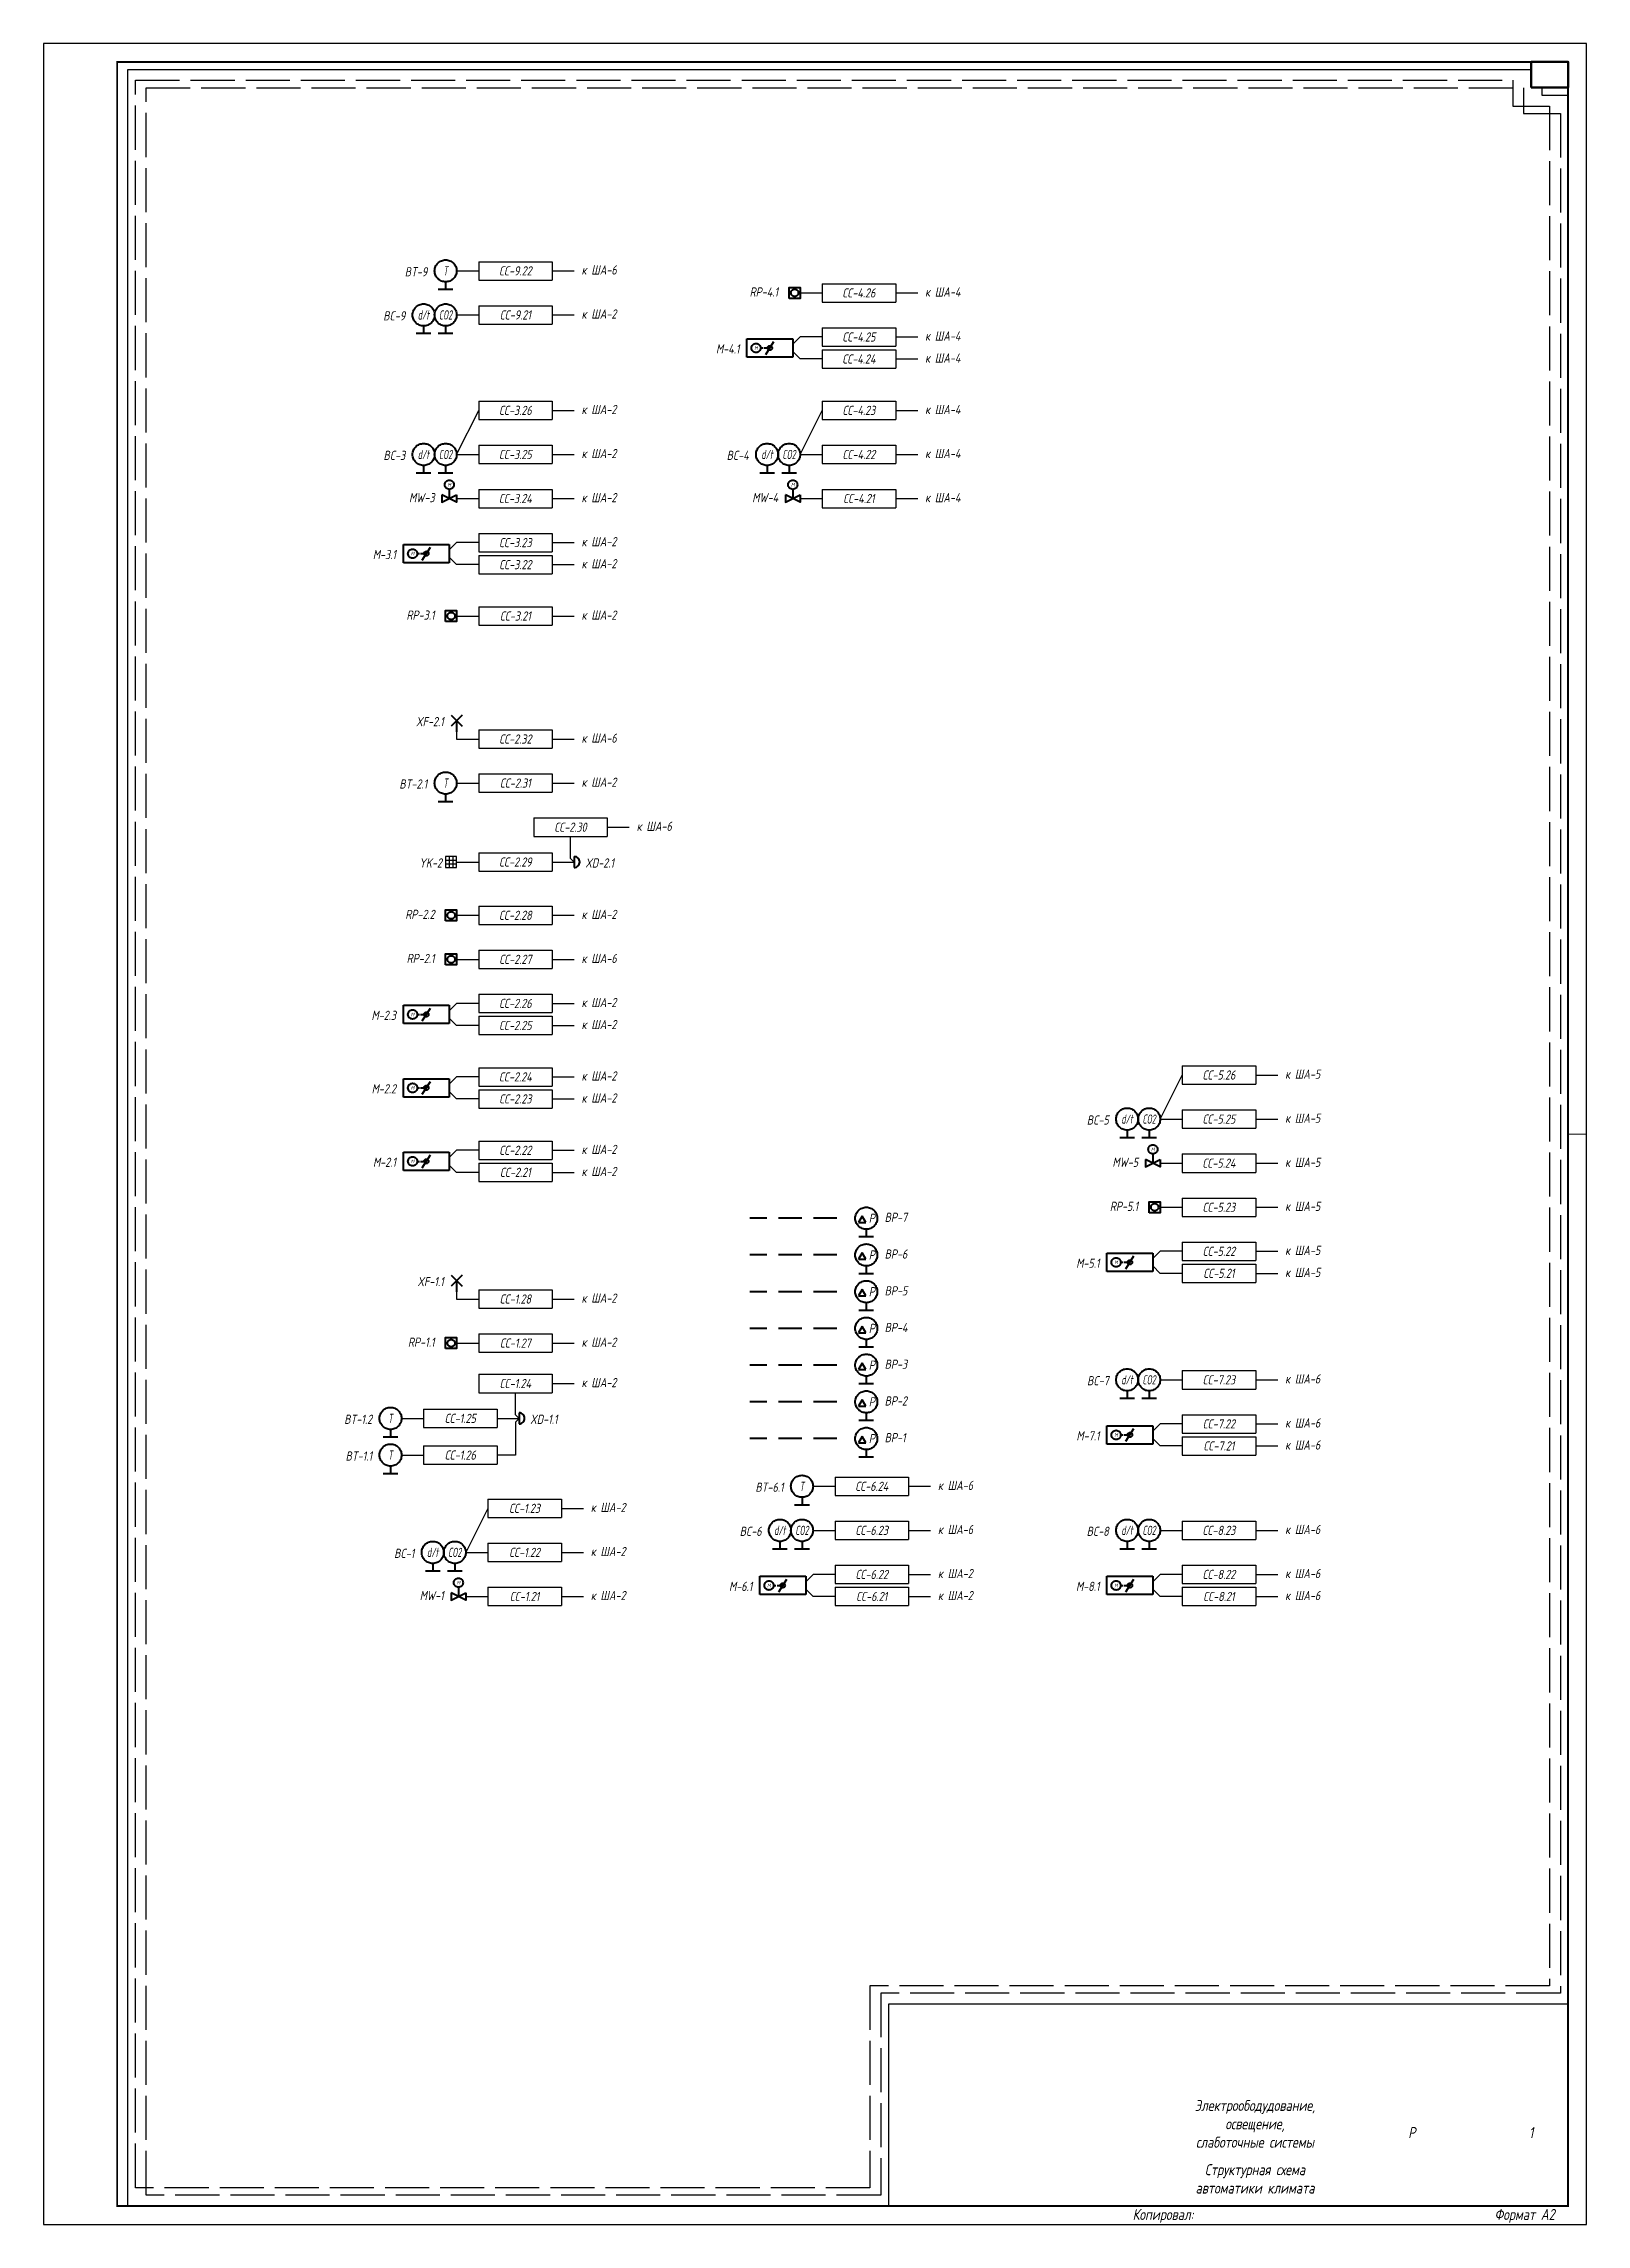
# Paper-space layout 'автом климат' of a CAD drawing. Header units: millimetres. Extents: x 0 to 420, y 15 to 609.
# The model-space entities are those that its viewports show. They can reach past a viewport. Long polylines and large blocks are cut down to what shows.
import ezdxf
from ezdxf.enums import TextEntityAlignment as Align

# ---------------------------------------------------------------- set-up
doc = ezdxf.new("R2010")
doc.units = ezdxf.units.MM
doc.linetypes.add('ACAD_ISO02W100', pattern=[15, 12, -3])
doc.linetypes.add('DASHED', pattern=[19.05, 12.7, -6.35])
doc.layers.add('noprint', color=2, linetype='Continuous', plot=False)
doc.layers.add('stamp', color=7, linetype='Continuous')
doc.styles.get("Standard").update_dxf_attribs({"font": 'arial.ttf'})
doc.styles.add('ГОСТ-ISOCPEUR', font='isocpeui.ttf', dxfattribs={"width": 0.8})
doc.linetypes.add('24AC', pattern='A,20,-5,["24AC",Standard,S=2.54,R=0,X=-5,Y=-1.27],-5', length=30)

psp = doc.layouts.new('автом климат')

# ---------------------------------------------------------------- texts
at = {"layer": 'stamp', "lineweight": 35, "style": 'ГОСТ-ISOCPEUR', "width": 0.8}
for s, p in [('Копировал:', (296.47, 16.05)), ('Формат А2', (394.97, 16.05))]:
    psp.add_text(s, height=3, dxfattribs=at).set_placement(p)
at = {"layer": 'stamp', "lineweight": 35, "char_height": 3, "width": 70.1573, "attachment_point": 5, "style": 'ГОСТ-ISOCPEUR'}
for s, insert in [('{Электроободудование,\\Pосвещение,\\Pслаботочные системы}', (329.78, 42.24)), ('{Структурная схема\\Pавтоматики климата}', (329.78, 27.24))]:
    psp.add_mtext(s, dxfattribs=dict(at, insert=insert))
at = {"layer": 'stamp', "ltscale": 100, "char_height": 3, "attachment_point": 4, "style": 'ГОСТ-ISOCPEUR'}
for s, insert, width in [('{\\pxqc;Р}', (364.97, 39.84), 15), ('\\pxqc;1', (394.97, 39.84), 20)]:
    psp.add_mtext(s, dxfattribs=dict(at, insert=insert, width=width))

msp = doc.modelspace()

# ---------------------------------------------------------------- texts
at = {"style": 'ГОСТ-ISOCPEUR', "width": 0.8}
for s, p in [('BT-9', (1615, 75.5)), ('RP-4.1', (1710.5, 70)), ('BC-9', (1609, 63.5)), ('M-4.1', (1700, 54.5)), ('BC-3', (1609, 25.5)), ('BC-4', (1702.5, 25.5)), ('MW-3', (1617, 14)), ('MW-4', (1710.5, 14)), ('M-3.1', (1606.5, -1.5)), ('RP-3.1', (1617, -18)), ('XF-2.1', (1619.5, -47)), ('BT-2.1', (1615, -64)), ('YK-2', (1619, -85.5)), ('RP-2.2', (1617, -99.5)), ('RP-2.1', (1617, -111.5)), ('M-2.3', (1606.5, -127)), ('M-2.2', (1606.5, -147)), ('BC-5', (1800.5, -155.5)), ('M-2.1', (1606.5, -167)), ('MW-5', (1808.5, -167)), ('RP-5.1', (1808.5, -179)), ('M-5.1', (1798, -194.5)), ('XF-1.1', (1619.5, -199.5)), ('RP-1.1', (1617, -216)), ('BC-7', (1800.5, -226.5)), ('BT-1.2', (1600, -237)), ('M-7.1', (1798, -241.5)), ('BT-1.1', (1600, -247)), ('BT-6.1', (1712, -255.5)), ('BC-6', (1706, -267.5)), ('BC-8', (1800.5, -267.5)), ('BC-1', (1611.5, -273.5)), ('MW-1', (1619.5, -285)), ('M-6.1', (1703.5, -282.5)), ('M-8.1', (1798, -282.5))]:
    msp.add_text(s, height=2.5, dxfattribs=at).set_placement(p, align=Align.RIGHT)
for s, p in [('к ША-6', (1657, 76)), ('к ША-4', (1750.5, 70)), ('к ША-2', (1657, 64)), ('к ША-4', (1750.5, 58)), ('к ША-4', (1750.5, 52)), ('к ША-2', (1657, 38)), ('к ША-4', (1750.5, 38)), ('к ША-2', (1657, 26)), ('к ША-4', (1750.5, 26)), ('к ША-2', (1657, 14)), ('к ША-4', (1750.5, 14)), ('к ША-2', (1657, 2)), ('к ША-2', (1657, -4)), ('к ША-2', (1657, -18)), ('к ША-6', (1657, -51.5)), ('к ША-2', (1657, -63.5)), ('к ША-6', (1672, -75.5)), ('XD-2.1', (1658, -85.5)), ('к ША-2', (1657, -99.5)), ('к ША-6', (1657, -111.5)), ('к ША-2', (1657, -123.5)), ('к ША-2', (1657, -129.5)), ('к ША-2', (1657, -143.5)), ('к ША-5', (1848.5, -143)), ('к ША-2', (1657, -149.5)), ('к ША-5', (1848.5, -155)), ('к ША-2', (1657, -163.5)), ('к ША-5', (1848.5, -167)), ('к ША-2', (1657, -169.5)), ('к ША-5', (1848.5, -179)), ('BP-7', (1739.5, -182)), ('BP-6', (1739.5, -192)), ('к ША-5', (1848.5, -191)), ('к ША-5', (1848.5, -197)), ('к ША-2', (1657, -204)), ('BP-5', (1739.5, -202)), ('к ША-2', (1657, -216)), ('BP-4', (1739.5, -212)), ('BP-3', (1739.5, -222)), ('к ША-2', (1657, -227)), ('к ША-6', (1848.5, -226)), ('BP-2', (1739.5, -232)), ('XD-1.1', (1643, -237)), ('к ША-6', (1848.5, -238)), ('BP-1', (1739.5, -242)), ('к ША-6', (1848.5, -244)), ('к ША-6', (1754, -255)), ('к ША-2', (1659.5, -261)), ('к ША-6', (1754, -267)), ('к ША-6', (1848.5, -267)), ('к ША-2', (1659.5, -273)), ('к ША-2', (1754, -279)), ('к ША-6', (1848.5, -279)), ('к ША-2', (1659.5, -285)), ('к ША-2', (1754, -285)), ('к ША-6', (1848.5, -285))]:
    msp.add_text(s, height=2.5, dxfattribs=at).set_placement(p)

# ---------------------------------------------------------------- blocks, each defined once
blk = doc.blocks.new('вентиль с электроприводом')
at = {"color": 0, "linetype": 'DASHED', "lineweight": -2}
blk.add_line((0, 2.5), (0, 0), dxfattribs=at)
at = {"color": 0, "lineweight": -2}
for points in [[(-2, 1), (-2, -1), (0, 0), (-2, 1)], [(2, 1), (2, -1), (0, 0), (2, 1)]]:
    blk.add_lwpolyline(points, dxfattribs=at)
blk.add_circle((0, 3.75), 1.25, dxfattribs=at)
at = {"color": 0, "lineweight": -2, "style": 'ГОСТ-ISOCPEUR', "width": 0.8}
blk.add_text('M', height=1, rotation=360, dxfattribs=at).set_placement((0, 3.75), align=Align.MIDDLE_CENTER)
blk = doc.blocks.new('*T221')
at = {"color": 0, "linetype": 'ByBlock', "lineweight": -2, "transparency": 16777216}
for p, q in [((0, 0), (20, 0)), ((0, 0), (0, -5)), ((20, 0), (20, -5)), ((0, -5), (20, -5))]:
    blk.add_line(p, q, dxfattribs=at)
at = {"color": 0, "transparency": 16777216, "insert": (10, -2.5), "char_height": 2.5, "width": 19, "attachment_point": 5, "style": 'ГОСТ-ISOCPEUR'}
blk.add_mtext('{СС-1.21}', dxfattribs=at)
blk = doc.blocks.new('датчик CO2')
at = {"color": 0, "lineweight": -2}
for p, q in [((-2, 0), (2, 0)), ((0, 2), (0, 0))]:
    blk.add_line(p, q, dxfattribs=at)
blk.add_circle((0, 5), 3, dxfattribs=at)
at = {"color": 0, "lineweight": -2, "style": 'ГОСТ-ISOCPEUR', "width": 0.6}
blk.add_text('CO2', height=2.5, rotation=360, dxfattribs=at).set_placement((-0.01, 5), align=Align.MIDDLE_CENTER)
blk = doc.blocks.new('*T222')
at = {"color": 0, "linetype": 'ByBlock', "lineweight": -2, "transparency": 16777216}
for p, q in [((0, 0), (20, 0)), ((0, 0), (0, -5)), ((20, 0), (20, -5)), ((0, -5), (20, -5))]:
    blk.add_line(p, q, dxfattribs=at)
at = {"color": 0, "transparency": 16777216, "insert": (10, -2.5), "char_height": 2.5, "width": 19, "attachment_point": 5, "style": 'ГОСТ-ISOCPEUR'}
blk.add_mtext('{СС-1.22}', dxfattribs=at)
blk = doc.blocks.new('*T223')
at = {"color": 0, "linetype": 'ByBlock', "lineweight": -2, "transparency": 16777216}
for p, q in [((0, 0), (20, 0)), ((0, 0), (0, -5)), ((20, 0), (20, -5)), ((0, -5), (20, -5))]:
    blk.add_line(p, q, dxfattribs=at)
at = {"color": 0, "transparency": 16777216, "insert": (10, -2.5), "char_height": 2.5, "width": 19, "attachment_point": 5, "style": 'ГОСТ-ISOCPEUR'}
blk.add_mtext('{СС-1.23}', dxfattribs=at)
blk = doc.blocks.new('датчик температуры и влажности')
at = {"color": 0, "lineweight": -2}
for p, q in [((-2, 0), (2, 0)), ((0, 2), (0, 0))]:
    blk.add_line(p, q, dxfattribs=at)
blk.add_circle((0, 5), 3, dxfattribs=at)
at = {"color": 0, "lineweight": -2, "style": 'ГОСТ-ISOCPEUR', "width": 0.6}
blk.add_text('d/t', height=2.5, rotation=360, dxfattribs=at).set_placement((-0.01, 5), align=Align.MIDDLE_CENTER)
blk = doc.blocks.new('*T224')
at = {"color": 0, "linetype": 'ByBlock', "lineweight": -2, "transparency": 16777216}
for p, q in [((0, 0), (20, 0)), ((0, 0), (0, -5)), ((20, 0), (20, -5)), ((0, -5), (20, -5))]:
    blk.add_line(p, q, dxfattribs=at)
at = {"color": 0, "transparency": 16777216, "insert": (10, -2.5), "char_height": 2.5, "width": 19, "attachment_point": 5, "style": 'ГОСТ-ISOCPEUR'}
blk.add_mtext('{СС-6.24}', dxfattribs=at)
blk = doc.blocks.new('датчик температуры')
at = {"color": 0, "lineweight": -2}
for p, q in [((-2, 0), (2, 0)), ((0, 2), (0, 0))]:
    blk.add_line(p, q, dxfattribs=at)
blk.add_circle((0, 5), 3, dxfattribs=at)
at = {"color": 0, "lineweight": -2, "style": 'ГОСТ-ISOCPEUR', "width": 0.6}
blk.add_text('T', height=2.5, rotation=360, dxfattribs=at).set_placement((-0.01, 5), align=Align.MIDDLE_CENTER)
blk = doc.blocks.new('*T237')
at = {"color": 0, "linetype": 'ByBlock', "lineweight": -2, "transparency": 16777216}
for p, q in [((0, 0), (20, 0)), ((0, 0), (0, -5)), ((20, 0), (20, -5)), ((0, -5), (20, -5))]:
    blk.add_line(p, q, dxfattribs=at)
at = {"color": 0, "transparency": 16777216, "insert": (10, -2.5), "char_height": 2.5, "width": 19, "attachment_point": 5, "style": 'ГОСТ-ISOCPEUR'}
blk.add_mtext('{СС-1.24}', dxfattribs=at)
blk = doc.blocks.new('коробка коммутационная')
at = {"color": 0, "lineweight": -2}
blk.add_line((0, 3), (0, 0), dxfattribs=at)
blk.add_arc((0, 1.5), 1.5, 270, 90, dxfattribs=at)
blk = doc.blocks.new('*T238')
at = {"color": 0, "linetype": 'ByBlock', "lineweight": -2, "transparency": 16777216}
for p, q in [((0, 0), (20, 0)), ((0, 0), (0, -5)), ((20, 0), (20, -5)), ((0, -5), (20, -5))]:
    blk.add_line(p, q, dxfattribs=at)
at = {"color": 0, "transparency": 16777216, "insert": (10, -2.5), "char_height": 2.5, "width": 19, "attachment_point": 5, "style": 'ГОСТ-ISOCPEUR'}
blk.add_mtext('{СС-1.25}', dxfattribs=at)
blk = doc.blocks.new('*T239')
at = {"color": 0, "linetype": 'ByBlock', "lineweight": -2, "transparency": 16777216}
for p, q in [((0, 0), (20, 0)), ((0, 0), (0, -5)), ((20, 0), (20, -5)), ((0, -5), (20, -5))]:
    blk.add_line(p, q, dxfattribs=at)
at = {"color": 0, "transparency": 16777216, "insert": (10, -2.5), "char_height": 2.5, "width": 19, "attachment_point": 5, "style": 'ГОСТ-ISOCPEUR'}
blk.add_mtext('{СС-1.26}', dxfattribs=at)
blk = doc.blocks.new('регулятор')
at = {"color": 0, "lineweight": -2}
blk.add_lwpolyline([(-1.5, -1.5), (-1.5, 1.5), (1.5, 1.5), (1.5, -1.5)], close=True, dxfattribs=at)
blk.add_circle((0, 0), 1, dxfattribs=at)
blk = doc.blocks.new('*T240')
at = {"color": 0, "linetype": 'ByBlock', "lineweight": -2, "transparency": 16777216}
for p, q in [((0, 0), (20, 0)), ((0, 0), (0, -5)), ((20, 0), (20, -5)), ((0, -5), (20, -5))]:
    blk.add_line(p, q, dxfattribs=at)
at = {"color": 0, "transparency": 16777216, "insert": (10, -2.5), "char_height": 2.5, "width": 19, "attachment_point": 5, "style": 'ГОСТ-ISOCPEUR'}
blk.add_mtext('{СС-1.27}', dxfattribs=at)
blk = doc.blocks.new('дроссель d100')
at = {"color": 0, "lineweight": -2}
for p, q in [((0, 0), (0, 100)), ((0, 100), (250, 100)), ((250, 0), (0, 0)), ((103, 15), (147, 85)), ((250, 100), (250, 0))]:
    blk.add_line(p, q, dxfattribs=at)
at = {"color": 0, "linetype": 'DASHED', "lineweight": -2}
blk.add_line((75, 50), (125, 50), dxfattribs=at)
at = {"color": 0, "lineweight": -2}
for centre, radius in [((50, 50), 25), ((125, 50), 12.5)]:
    blk.add_circle(centre, radius, dxfattribs=at)
at = {"color": 0, "lineweight": -2, "style": 'ГОСТ-ISOCPEUR', "width": 0.8}
blk.add_text('M', height=20, dxfattribs=at).set_placement((50, 50), align=Align.MIDDLE_CENTER)
blk = doc.blocks.new('*T241')
at = {"color": 0, "linetype": 'ByBlock', "lineweight": -2, "transparency": 16777216}
for p, q in [((0, 0), (20, 0)), ((0, 0), (0, -5)), ((20, 0), (20, -5)), ((0, -5), (20, -5))]:
    blk.add_line(p, q, dxfattribs=at)
at = {"color": 0, "transparency": 16777216, "insert": (10, -2.5), "char_height": 2.5, "width": 19, "attachment_point": 5, "style": 'ГОСТ-ISOCPEUR'}
blk.add_mtext('{СС-2.21}', dxfattribs=at)
blk = doc.blocks.new('*T242')
at = {"color": 0, "linetype": 'ByBlock', "lineweight": -2, "transparency": 16777216}
for p, q in [((0, 0), (20, 0)), ((0, 0), (0, -5)), ((20, 0), (20, -5)), ((0, -5), (20, -5))]:
    blk.add_line(p, q, dxfattribs=at)
at = {"color": 0, "transparency": 16777216, "insert": (10, -2.5), "char_height": 2.5, "width": 19, "attachment_point": 5, "style": 'ГОСТ-ISOCPEUR'}
blk.add_mtext('{СС-2.22}', dxfattribs=at)
blk = doc.blocks.new('*T243')
at = {"color": 0, "linetype": 'ByBlock', "lineweight": -2, "transparency": 16777216}
for p, q in [((0, 0), (20, 0)), ((0, 0), (0, -5)), ((20, 0), (20, -5)), ((0, -5), (20, -5))]:
    blk.add_line(p, q, dxfattribs=at)
at = {"color": 0, "transparency": 16777216, "insert": (10, -2.5), "char_height": 2.5, "width": 19, "attachment_point": 5, "style": 'ГОСТ-ISOCPEUR'}
blk.add_mtext('{СС-2.23}', dxfattribs=at)
blk = doc.blocks.new('*T244')
at = {"color": 0, "linetype": 'ByBlock', "lineweight": -2, "transparency": 16777216}
for p, q in [((0, 0), (20, 0)), ((0, 0), (0, -5)), ((20, 0), (20, -5)), ((0, -5), (20, -5))]:
    blk.add_line(p, q, dxfattribs=at)
at = {"color": 0, "transparency": 16777216, "insert": (10, -2.5), "char_height": 2.5, "width": 19, "attachment_point": 5, "style": 'ГОСТ-ISOCPEUR'}
blk.add_mtext('{СС-2.24}', dxfattribs=at)
blk = doc.blocks.new('*T245')
at = {"color": 0, "linetype": 'ByBlock', "lineweight": -2, "transparency": 16777216}
for p, q in [((0, 0), (20, 0)), ((0, 0), (0, -5)), ((20, 0), (20, -5)), ((0, -5), (20, -5))]:
    blk.add_line(p, q, dxfattribs=at)
at = {"color": 0, "transparency": 16777216, "insert": (10, -2.5), "char_height": 2.5, "width": 19, "attachment_point": 5, "style": 'ГОСТ-ISOCPEUR'}
blk.add_mtext('{СС-2.25}', dxfattribs=at)
blk = doc.blocks.new('*T246')
at = {"color": 0, "linetype": 'ByBlock', "lineweight": -2, "transparency": 16777216}
for p, q in [((0, 0), (20, 0)), ((0, 0), (0, -5)), ((20, 0), (20, -5)), ((0, -5), (20, -5))]:
    blk.add_line(p, q, dxfattribs=at)
at = {"color": 0, "transparency": 16777216, "insert": (10, -2.5), "char_height": 2.5, "width": 19, "attachment_point": 5, "style": 'ГОСТ-ISOCPEUR'}
blk.add_mtext('{СС-2.26}', dxfattribs=at)
blk = doc.blocks.new('*T247')
at = {"color": 0, "linetype": 'ByBlock', "lineweight": -2, "transparency": 16777216}
for p, q in [((0, 0), (20, 0)), ((0, 0), (0, -5)), ((20, 0), (20, -5)), ((0, -5), (20, -5))]:
    blk.add_line(p, q, dxfattribs=at)
at = {"color": 0, "transparency": 16777216, "insert": (10, -2.5), "char_height": 2.5, "width": 19, "attachment_point": 5, "style": 'ГОСТ-ISOCPEUR'}
blk.add_mtext('{СС-2.27}', dxfattribs=at)
blk = doc.blocks.new('*T248')
at = {"color": 0, "linetype": 'ByBlock', "lineweight": -2, "transparency": 16777216}
for p, q in [((0, 0), (20, 0)), ((0, 0), (0, -5)), ((20, 0), (20, -5)), ((0, -5), (20, -5))]:
    blk.add_line(p, q, dxfattribs=at)
at = {"color": 0, "transparency": 16777216, "insert": (10, -2.5), "char_height": 2.5, "width": 19, "attachment_point": 5, "style": 'ГОСТ-ISOCPEUR'}
blk.add_mtext('{СС-2.28}', dxfattribs=at)
blk = doc.blocks.new('клавиатура ОС')
at = {"color": 0}
for p, q in [((0, 2), (3, 2)), ((0, 1), (3, 1)), ((1, 3), (1, 0)), ((2, 3), (2, 0))]:
    blk.add_line(p, q, dxfattribs=at)
blk.add_lwpolyline([(0, 0), (3, 0), (3, 3), (0, 3)], close=True, dxfattribs=at)
blk = doc.blocks.new('*T249')
at = {"color": 0, "linetype": 'ByBlock', "lineweight": -2, "transparency": 16777216}
for p, q in [((0, 0), (20, 0)), ((0, 0), (0, -5)), ((20, 0), (20, -5)), ((0, -5), (20, -5))]:
    blk.add_line(p, q, dxfattribs=at)
at = {"color": 0, "transparency": 16777216, "insert": (10, -2.5), "char_height": 2.5, "width": 19, "attachment_point": 5, "style": 'ГОСТ-ISOCPEUR'}
blk.add_mtext('{СС-2.29}', dxfattribs=at)
blk = doc.blocks.new('*T250')
at = {"color": 0, "linetype": 'ByBlock', "lineweight": -2, "transparency": 16777216}
for p, q in [((0, 0), (20, 0)), ((0, 0), (0, -5)), ((20, 0), (20, -5)), ((0, -5), (20, -5))]:
    blk.add_line(p, q, dxfattribs=at)
at = {"color": 0, "transparency": 16777216, "insert": (10, -2.5), "char_height": 2.5, "width": 19, "attachment_point": 5, "style": 'ГОСТ-ISOCPEUR'}
blk.add_mtext('{СС-2.30}', dxfattribs=at)
blk = doc.blocks.new('*T251')
at = {"color": 0, "linetype": 'ByBlock', "lineweight": -2, "transparency": 16777216}
for p, q in [((0, 0), (20, 0)), ((0, 0), (0, -5)), ((20, 0), (20, -5)), ((0, -5), (20, -5))]:
    blk.add_line(p, q, dxfattribs=at)
at = {"color": 0, "transparency": 16777216, "insert": (10, -2.5), "char_height": 2.5, "width": 19, "attachment_point": 5, "style": 'ГОСТ-ISOCPEUR'}
blk.add_mtext('{СС-3.21}', dxfattribs=at)
blk = doc.blocks.new('*T252')
at = {"color": 0, "linetype": 'ByBlock', "lineweight": -2, "transparency": 16777216}
for p, q in [((0, 0), (20, 0)), ((0, 0), (0, -5)), ((20, 0), (20, -5)), ((0, -5), (20, -5))]:
    blk.add_line(p, q, dxfattribs=at)
at = {"color": 0, "transparency": 16777216, "insert": (10, -2.5), "char_height": 2.5, "width": 19, "attachment_point": 5, "style": 'ГОСТ-ISOCPEUR'}
blk.add_mtext('{СС-3.22}', dxfattribs=at)
blk = doc.blocks.new('*T253')
at = {"color": 0, "linetype": 'ByBlock', "lineweight": -2, "transparency": 16777216}
for p, q in [((0, 0), (20, 0)), ((0, 0), (0, -5)), ((20, 0), (20, -5)), ((0, -5), (20, -5))]:
    blk.add_line(p, q, dxfattribs=at)
at = {"color": 0, "transparency": 16777216, "insert": (10, -2.5), "char_height": 2.5, "width": 19, "attachment_point": 5, "style": 'ГОСТ-ISOCPEUR'}
blk.add_mtext('{СС-3.23}', dxfattribs=at)
blk = doc.blocks.new('*T254')
at = {"color": 0, "linetype": 'ByBlock', "lineweight": -2, "transparency": 16777216}
for p, q in [((0, 0), (20, 0)), ((0, 0), (0, -5)), ((20, 0), (20, -5)), ((0, -5), (20, -5))]:
    blk.add_line(p, q, dxfattribs=at)
at = {"color": 0, "transparency": 16777216, "insert": (10, -2.5), "char_height": 2.5, "width": 19, "attachment_point": 5, "style": 'ГОСТ-ISOCPEUR'}
blk.add_mtext('{СС-3.24}', dxfattribs=at)
blk = doc.blocks.new('*T255')
at = {"color": 0, "linetype": 'ByBlock', "lineweight": -2, "transparency": 16777216}
for p, q in [((0, 0), (20, 0)), ((0, 0), (0, -5)), ((20, 0), (20, -5)), ((0, -5), (20, -5))]:
    blk.add_line(p, q, dxfattribs=at)
at = {"color": 0, "transparency": 16777216, "insert": (10, -2.5), "char_height": 2.5, "width": 19, "attachment_point": 5, "style": 'ГОСТ-ISOCPEUR'}
blk.add_mtext('{СС-3.25}', dxfattribs=at)
blk = doc.blocks.new('*T256')
at = {"color": 0, "linetype": 'ByBlock', "lineweight": -2, "transparency": 16777216}
for p, q in [((0, 0), (20, 0)), ((0, 0), (0, -5)), ((20, 0), (20, -5)), ((0, -5), (20, -5))]:
    blk.add_line(p, q, dxfattribs=at)
at = {"color": 0, "transparency": 16777216, "insert": (10, -2.5), "char_height": 2.5, "width": 19, "attachment_point": 5, "style": 'ГОСТ-ISOCPEUR'}
blk.add_mtext('{СС-3.26}', dxfattribs=at)
blk = doc.blocks.new('*T257')
at = {"color": 0, "linetype": 'ByBlock', "lineweight": -2, "transparency": 16777216}
for p, q in [((0, 0), (20, 0)), ((0, 0), (0, -5)), ((20, 0), (20, -5)), ((0, -5), (20, -5))]:
    blk.add_line(p, q, dxfattribs=at)
at = {"color": 0, "transparency": 16777216, "insert": (10, -2.5), "char_height": 2.5, "width": 19, "attachment_point": 5, "style": 'ГОСТ-ISOCPEUR'}
blk.add_mtext('{СС-9.21}', dxfattribs=at)
blk = doc.blocks.new('*T258')
at = {"color": 0, "linetype": 'ByBlock', "lineweight": -2, "transparency": 16777216}
for p, q in [((0, 0), (20, 0)), ((0, 0), (0, -5)), ((20, 0), (20, -5)), ((0, -5), (20, -5))]:
    blk.add_line(p, q, dxfattribs=at)
at = {"color": 0, "transparency": 16777216, "insert": (10, -2.5), "char_height": 2.5, "width": 19, "attachment_point": 5, "style": 'ГОСТ-ISOCPEUR'}
blk.add_mtext('{СС-9.22}', dxfattribs=at)
blk = doc.blocks.new('*T259')
at = {"color": 0, "linetype": 'ByBlock', "lineweight": -2, "transparency": 16777216}
for p, q in [((0, 0), (20, 0)), ((0, 0), (0, -5)), ((20, 0), (20, -5)), ((0, -5), (20, -5))]:
    blk.add_line(p, q, dxfattribs=at)
at = {"color": 0, "transparency": 16777216, "insert": (10, -2.5), "char_height": 2.5, "width": 19, "attachment_point": 5, "style": 'ГОСТ-ISOCPEUR'}
blk.add_mtext('{СС-6.21}', dxfattribs=at)
blk = doc.blocks.new('*T260')
at = {"color": 0, "linetype": 'ByBlock', "lineweight": -2, "transparency": 16777216}
for p, q in [((0, 0), (20, 0)), ((0, 0), (0, -5)), ((20, 0), (20, -5)), ((0, -5), (20, -5))]:
    blk.add_line(p, q, dxfattribs=at)
at = {"color": 0, "transparency": 16777216, "insert": (10, -2.5), "char_height": 2.5, "width": 19, "attachment_point": 5, "style": 'ГОСТ-ISOCPEUR'}
blk.add_mtext('{СС-6.22}', dxfattribs=at)
blk = doc.blocks.new('*T261')
at = {"color": 0, "linetype": 'ByBlock', "lineweight": -2, "transparency": 16777216}
for p, q in [((0, 0), (20, 0)), ((0, 0), (0, -5)), ((20, 0), (20, -5)), ((0, -5), (20, -5))]:
    blk.add_line(p, q, dxfattribs=at)
at = {"color": 0, "transparency": 16777216, "insert": (10, -2.5), "char_height": 2.5, "width": 19, "attachment_point": 5, "style": 'ГОСТ-ISOCPEUR'}
blk.add_mtext('{СС-6.23}', dxfattribs=at)
blk = doc.blocks.new('*T262')
at = {"color": 0, "linetype": 'ByBlock', "lineweight": -2, "transparency": 16777216}
for p, q in [((0, 0), (20, 0)), ((0, 0), (0, -5)), ((20, 0), (20, -5)), ((0, -5), (20, -5))]:
    blk.add_line(p, q, dxfattribs=at)
at = {"color": 0, "transparency": 16777216, "insert": (10, -2.5), "char_height": 2.5, "width": 19, "attachment_point": 5, "style": 'ГОСТ-ISOCPEUR'}
blk.add_mtext('{СС-5.21}', dxfattribs=at)
blk = doc.blocks.new('*T263')
at = {"color": 0, "linetype": 'ByBlock', "lineweight": -2, "transparency": 16777216}
for p, q in [((0, 0), (20, 0)), ((0, 0), (0, -5)), ((20, 0), (20, -5)), ((0, -5), (20, -5))]:
    blk.add_line(p, q, dxfattribs=at)
at = {"color": 0, "transparency": 16777216, "insert": (10, -2.5), "char_height": 2.5, "width": 19, "attachment_point": 5, "style": 'ГОСТ-ISOCPEUR'}
blk.add_mtext('{СС-5.22}', dxfattribs=at)
blk = doc.blocks.new('*T264')
at = {"color": 0, "linetype": 'ByBlock', "lineweight": -2, "transparency": 16777216}
for p, q in [((0, 0), (20, 0)), ((0, 0), (0, -5)), ((20, 0), (20, -5)), ((0, -5), (20, -5))]:
    blk.add_line(p, q, dxfattribs=at)
at = {"color": 0, "transparency": 16777216, "insert": (10, -2.5), "char_height": 2.5, "width": 19, "attachment_point": 5, "style": 'ГОСТ-ISOCPEUR'}
blk.add_mtext('{СС-5.23}', dxfattribs=at)
blk = doc.blocks.new('*T265')
at = {"color": 0, "linetype": 'ByBlock', "lineweight": -2, "transparency": 16777216}
for p, q in [((0, 0), (20, 0)), ((0, 0), (0, -5)), ((20, 0), (20, -5)), ((0, -5), (20, -5))]:
    blk.add_line(p, q, dxfattribs=at)
at = {"color": 0, "transparency": 16777216, "insert": (10, -2.5), "char_height": 2.5, "width": 19, "attachment_point": 5, "style": 'ГОСТ-ISOCPEUR'}
blk.add_mtext('{СС-5.24}', dxfattribs=at)
blk = doc.blocks.new('*T266')
at = {"color": 0, "linetype": 'ByBlock', "lineweight": -2, "transparency": 16777216}
for p, q in [((0, 0), (20, 0)), ((0, 0), (0, -5)), ((20, 0), (20, -5)), ((0, -5), (20, -5))]:
    blk.add_line(p, q, dxfattribs=at)
at = {"color": 0, "transparency": 16777216, "insert": (10, -2.5), "char_height": 2.5, "width": 19, "attachment_point": 5, "style": 'ГОСТ-ISOCPEUR'}
blk.add_mtext('{СС-5.25}', dxfattribs=at)
blk = doc.blocks.new('*T267')
at = {"color": 0, "linetype": 'ByBlock', "lineweight": -2, "transparency": 16777216}
for p, q in [((0, 0), (20, 0)), ((0, 0), (0, -5)), ((20, 0), (20, -5)), ((0, -5), (20, -5))]:
    blk.add_line(p, q, dxfattribs=at)
at = {"color": 0, "transparency": 16777216, "insert": (10, -2.5), "char_height": 2.5, "width": 19, "attachment_point": 5, "style": 'ГОСТ-ISOCPEUR'}
blk.add_mtext('{СС-5.26}', dxfattribs=at)
blk = doc.blocks.new('*T268')
at = {"color": 0, "linetype": 'ByBlock', "lineweight": -2, "transparency": 16777216}
for p, q in [((0, 0), (20, 0)), ((0, 0), (0, -5)), ((20, 0), (20, -5)), ((0, -5), (20, -5))]:
    blk.add_line(p, q, dxfattribs=at)
at = {"color": 0, "transparency": 16777216, "insert": (10, -2.5), "char_height": 2.5, "width": 19, "attachment_point": 5, "style": 'ГОСТ-ISOCPEUR'}
blk.add_mtext('{СС-8.21}', dxfattribs=at)
blk = doc.blocks.new('*T269')
at = {"color": 0, "linetype": 'ByBlock', "lineweight": -2, "transparency": 16777216}
for p, q in [((0, 0), (20, 0)), ((0, 0), (0, -5)), ((20, 0), (20, -5)), ((0, -5), (20, -5))]:
    blk.add_line(p, q, dxfattribs=at)
at = {"color": 0, "transparency": 16777216, "insert": (10, -2.5), "char_height": 2.5, "width": 19, "attachment_point": 5, "style": 'ГОСТ-ISOCPEUR'}
blk.add_mtext('{СС-8.22}', dxfattribs=at)
blk = doc.blocks.new('*T270')
at = {"color": 0, "linetype": 'ByBlock', "lineweight": -2, "transparency": 16777216}
for p, q in [((0, 0), (20, 0)), ((0, 0), (0, -5)), ((20, 0), (20, -5)), ((0, -5), (20, -5))]:
    blk.add_line(p, q, dxfattribs=at)
at = {"color": 0, "transparency": 16777216, "insert": (10, -2.5), "char_height": 2.5, "width": 19, "attachment_point": 5, "style": 'ГОСТ-ISOCPEUR'}
blk.add_mtext('{СС-8.23}', dxfattribs=at)
blk = doc.blocks.new('*T271')
at = {"color": 0, "linetype": 'ByBlock', "lineweight": -2, "transparency": 16777216}
for p, q in [((0, 0), (20, 0)), ((0, 0), (0, -5)), ((20, 0), (20, -5)), ((0, -5), (20, -5))]:
    blk.add_line(p, q, dxfattribs=at)
at = {"color": 0, "transparency": 16777216, "insert": (10, -2.5), "char_height": 2.5, "width": 19, "attachment_point": 5, "style": 'ГОСТ-ISOCPEUR'}
blk.add_mtext('{СС-7.21}', dxfattribs=at)
blk = doc.blocks.new('*T272')
at = {"color": 0, "linetype": 'ByBlock', "lineweight": -2, "transparency": 16777216}
for p, q in [((0, 0), (20, 0)), ((0, 0), (0, -5)), ((20, 0), (20, -5)), ((0, -5), (20, -5))]:
    blk.add_line(p, q, dxfattribs=at)
at = {"color": 0, "transparency": 16777216, "insert": (10, -2.5), "char_height": 2.5, "width": 19, "attachment_point": 5, "style": 'ГОСТ-ISOCPEUR'}
blk.add_mtext('{СС-7.22}', dxfattribs=at)
blk = doc.blocks.new('*T273')
at = {"color": 0, "linetype": 'ByBlock', "lineweight": -2, "transparency": 16777216}
for p, q in [((0, 0), (20, 0)), ((0, 0), (0, -5)), ((20, 0), (20, -5)), ((0, -5), (20, -5))]:
    blk.add_line(p, q, dxfattribs=at)
at = {"color": 0, "transparency": 16777216, "insert": (10, -2.5), "char_height": 2.5, "width": 19, "attachment_point": 5, "style": 'ГОСТ-ISOCPEUR'}
blk.add_mtext('{СС-7.23}', dxfattribs=at)
blk = doc.blocks.new('датчик давления')
at = {"color": 0, "lineweight": -2}
for p, q in [((-1.09, 5.56), (-2.09, 3.83)), ((-2.09, 3.83), (-0.09, 3.83)), ((-2, 0), (2, 0)), ((-0.09, 3.83), (-1.09, 5.56)), ((0, 2), (0, 0))]:
    blk.add_line(p, q, dxfattribs=at)
blk.add_circle((0, 5), 3, dxfattribs=at)
at = {"color": 0, "lineweight": -2, "style": 'ГОСТ-ISOCPEUR', "width": 0.8}
blk.add_text('P', height=2.5, rotation=360, dxfattribs=at).set_placement((1.5, 5), align=Align.MIDDLE_CENTER)
blk = doc.blocks.new('*T274')
at = {"color": 0, "linetype": 'ByBlock', "lineweight": -2, "transparency": 16777216}
for p, q in [((0, 0), (20, 0)), ((0, 0), (0, -5)), ((20, 0), (20, -5)), ((0, -5), (20, -5))]:
    blk.add_line(p, q, dxfattribs=at)
at = {"color": 0, "transparency": 16777216, "insert": (10, -2.5), "char_height": 2.5, "width": 19, "attachment_point": 5, "style": 'ГОСТ-ISOCPEUR'}
blk.add_mtext('{СС-2.31}', dxfattribs=at)
blk = doc.blocks.new('*T275')
at = {"color": 0, "linetype": 'ByBlock', "lineweight": -2, "transparency": 16777216}
for p, q in [((0, 0), (20, 0)), ((0, 0), (0, -5)), ((20, 0), (20, -5)), ((0, -5), (20, -5))]:
    blk.add_line(p, q, dxfattribs=at)
at = {"color": 0, "transparency": 16777216, "insert": (10, -2.5), "char_height": 2.5, "width": 19, "attachment_point": 5, "style": 'ГОСТ-ISOCPEUR'}
blk.add_mtext('{СС-4.21}', dxfattribs=at)
blk = doc.blocks.new('*T276')
at = {"color": 0, "linetype": 'ByBlock', "lineweight": -2, "transparency": 16777216}
for p, q in [((0, 0), (20, 0)), ((0, 0), (0, -5)), ((20, 0), (20, -5)), ((0, -5), (20, -5))]:
    blk.add_line(p, q, dxfattribs=at)
at = {"color": 0, "transparency": 16777216, "insert": (10, -2.5), "char_height": 2.5, "width": 19, "attachment_point": 5, "style": 'ГОСТ-ISOCPEUR'}
blk.add_mtext('{СС-4.22}', dxfattribs=at)
blk = doc.blocks.new('*T277')
at = {"color": 0, "linetype": 'ByBlock', "lineweight": -2, "transparency": 16777216}
for p, q in [((0, 0), (20, 0)), ((0, 0), (0, -5)), ((20, 0), (20, -5)), ((0, -5), (20, -5))]:
    blk.add_line(p, q, dxfattribs=at)
at = {"color": 0, "transparency": 16777216, "insert": (10, -2.5), "char_height": 2.5, "width": 19, "attachment_point": 5, "style": 'ГОСТ-ISOCPEUR'}
blk.add_mtext('{СС-4.23}', dxfattribs=at)
blk = doc.blocks.new('*T278')
at = {"color": 0, "linetype": 'ByBlock', "lineweight": -2, "transparency": 16777216}
for p, q in [((0, 0), (20, 0)), ((0, 0), (0, -5)), ((20, 0), (20, -5)), ((0, -5), (20, -5))]:
    blk.add_line(p, q, dxfattribs=at)
at = {"color": 0, "transparency": 16777216, "insert": (10, -2.5), "char_height": 2.5, "width": 19, "attachment_point": 5, "style": 'ГОСТ-ISOCPEUR'}
blk.add_mtext('{СС-4.24}', dxfattribs=at)
blk = doc.blocks.new('*T279')
at = {"color": 0, "linetype": 'ByBlock', "lineweight": -2, "transparency": 16777216}
for p, q in [((0, 0), (20, 0)), ((0, 0), (0, -5)), ((20, 0), (20, -5)), ((0, -5), (20, -5))]:
    blk.add_line(p, q, dxfattribs=at)
at = {"color": 0, "transparency": 16777216, "insert": (10, -2.5), "char_height": 2.5, "width": 19, "attachment_point": 5, "style": 'ГОСТ-ISOCPEUR'}
blk.add_mtext('{СС-4.25}', dxfattribs=at)
blk = doc.blocks.new('*T280')
at = {"color": 0, "linetype": 'ByBlock', "lineweight": -2, "transparency": 16777216}
for p, q in [((0, 0), (20, 0)), ((0, 0), (0, -5)), ((20, 0), (20, -5)), ((0, -5), (20, -5))]:
    blk.add_line(p, q, dxfattribs=at)
at = {"color": 0, "transparency": 16777216, "insert": (10, -2.5), "char_height": 2.5, "width": 19, "attachment_point": 5, "style": 'ГОСТ-ISOCPEUR'}
blk.add_mtext('{СС-4.26}', dxfattribs=at)
blk = doc.blocks.new('*T346')
at = {"color": 0, "linetype": 'ByBlock', "lineweight": -2, "transparency": 16777216}
for p, q in [((0, 0), (20, 0)), ((0, 0), (0, -5)), ((20, 0), (20, -5)), ((0, -5), (20, -5))]:
    blk.add_line(p, q, dxfattribs=at)
at = {"color": 0, "transparency": 16777216, "insert": (10, -2.5), "char_height": 2.5, "width": 19, "attachment_point": 5, "style": 'ГОСТ-ISOCPEUR'}
blk.add_mtext('{СС-1.28}', dxfattribs=at)
blk = doc.blocks.new('стац. точка')
at = {"color": 0, "lineweight": -2}
for p, q in [((-1.5, 1.5), (1.5, -1.5)), ((1.5, 1.5), (-1.5, -1.5)), ((0, 0), (0, -3))]:
    blk.add_line(p, q, dxfattribs=at)
blk = doc.blocks.new('*T347')
at = {"color": 0, "linetype": 'ByBlock', "lineweight": -2, "transparency": 16777216}
for p, q in [((0, 0), (20, 0)), ((0, 0), (0, -5)), ((20, 0), (20, -5)), ((0, -5), (20, -5))]:
    blk.add_line(p, q, dxfattribs=at)
at = {"color": 0, "transparency": 16777216, "insert": (10, -2.5), "char_height": 2.5, "width": 19, "attachment_point": 5, "style": 'ГОСТ-ISOCPEUR'}
blk.add_mtext('{СС-2.32}', dxfattribs=at)

# ---------------------------------------------------------------- linework, layer by layer
at = {"ltscale": 0.2}
for p, q in [((1623, 77), (1629, 77)), ((1649, 77), (1655, 77)), ((1716.5, 71), (1722.5, 71)), ((1742.5, 71), (1748.5, 71)), ((1623, 65), (1629, 65)), ((1649, 65), (1655, 65)), ((1742.5, 59), (1748.5, 59)), ((1623, 27), (1629, 39)), ((1649, 39), (1655, 39)), ((1716.5, 27), (1722.5, 39)), ((1742.5, 39), (1748.5, 39)), ((1623, 27), (1629, 27)), ((1649, 27), (1655, 27)), ((1716.5, 27), (1722.5, 27)), ((1742.5, 27), (1748.5, 27)), ((1649, 3), (1655, 3)), ((1623, -17), (1629, -17)), ((1649, -17), (1655, -17)), ((1649, -50.5), (1655, -50.5)), ((1623, -62.5), (1629, -62.5)), ((1649, -62.5), (1655, -62.5)), ((1664, -74.5), (1670, -74.5)), ((1623, -84), (1629, -84)), ((1649, -84), (1655, -84)), ((1623, -98.5), (1629, -98.5)), ((1649, -98.5), (1655, -98.5)), ((1623, -110.5), (1629, -110.5)), ((1649, -110.5), (1655, -110.5)), ((1649, -122.5), (1655, -122.5)), ((1649, -142.5), (1655, -142.5)), ((1814.5, -154), (1820.5, -142)), ((1840.5, -142), (1846.5, -142)), ((1814.5, -154), (1820.5, -154)), ((1840.5, -154), (1846.5, -154)), ((1649, -162.5), (1655, -162.5)), ((1814.5, -178), (1820.5, -178)), ((1840.5, -178), (1846.5, -178)), ((1840.5, -190), (1846.5, -190)), ((1649, -203), (1655, -203)), ((1623, -215), (1629, -215)), ((1649, -215), (1655, -215)), ((1814.5, -225), (1820.5, -225)), ((1840.5, -225), (1846.5, -225)), ((1649, -226), (1655, -226)), ((1608, -235.5), (1614, -235.5)), ((1634, -235.5), (1640, -235.5)), ((1840.5, -237), (1846.5, -237)), ((1608, -245.5), (1614, -245.5)), ((1720, -254), (1726, -254)), ((1746, -254), (1752, -254)), ((1651.5, -260), (1657.5, -260)), ((1720, -266), (1726, -266)), ((1746, -266), (1752, -266)), ((1814.5, -266), (1820.5, -266)), ((1840.5, -266), (1846.5, -266)), ((1625.5, -272), (1631.5, -272)), ((1651.5, -272), (1657.5, -272)), ((1746, -278), (1752, -278)), ((1840.5, -278), (1846.5, -278))]:
    msp.add_line(p, q, dxfattribs=at)
at = {"linetype": '24AC', "ltscale": 0.2}
for p, q in [((1742.5, 53), (1748.5, 53)), ((1623, 15), (1629, 15)), ((1649, 15), (1655, 15)), ((1716.5, 15), (1722.5, 15)), ((1742.5, 15), (1748.5, 15)), ((1649, -3), (1655, -3)), ((1649, -128.5), (1655, -128.5)), ((1649, -148.5), (1655, -148.5)), ((1814.5, -166), (1820.5, -166)), ((1840.5, -166), (1846.5, -166)), ((1649, -168.5), (1655, -168.5)), ((1840.5, -196), (1846.5, -196)), ((1840.5, -243), (1846.5, -243)), ((1625.5, -284), (1631.5, -284)), ((1651.5, -284), (1657.5, -284)), ((1746, -284), (1752, -284)), ((1840.5, -284), (1846.5, -284))]:
    msp.add_line(p, q, dxfattribs=at)
at = {"linetype": 'DASHED', "lineweight": 40, "ltscale": 0.5}
for p, q in [((1726.5, -181), (1702.84, -181)), ((1726.5, -191), (1702.84, -191)), ((1726.5, -201), (1702.84, -201)), ((1726.5, -211), (1702.84, -211)), ((1726.5, -221), (1702.84, -221)), ((1726.5, -231), (1702.84, -231)), ((1726.5, -241), (1702.84, -241))]:
    msp.add_line(p, q, dxfattribs=at)
for points in [[(1722.5, 59), (1716.5, 59), (1714.5, 57)], [(1629, 3), (1623, 3), (1621, 1)], [(1629, -122.5), (1623, -122.5), (1621, -124.5)], [(1629, -142.5), (1623, -142.5), (1621, -144.5)], [(1629, -162.5), (1623, -162.5), (1621, -164.5)], [(1820.5, -190), (1814.5, -190), (1812.5, -192)], [(1820.5, -237), (1814.5, -237), (1812.5, -239)], [(1726, -278), (1720, -278), (1718, -280)], [(1820.5, -278), (1814.5, -278), (1812.5, -280)]]:
    msp.add_lwpolyline(points)
at = {"linetype": '24AC', "ltscale": 0.2, "flags": 128}
for points in [[(1722.5, 53), (1716.5, 53), (1714.5, 55)], [(1629, -3), (1623, -3), (1621, -1)], [(1629, -128.5), (1623, -128.5), (1621, -126.5)], [(1629, -148.5), (1623, -148.5), (1621, -146.5)], [(1629, -168.5), (1623, -168.5), (1621, -166.5)], [(1820.5, -196), (1814.5, -196), (1812.5, -194)], [(1820.5, -243), (1814.5, -243), (1812.5, -241)], [(1726, -284), (1720, -284), (1718, -282)], [(1820.5, -284), (1814.5, -284), (1812.5, -282)]]:
    msp.add_lwpolyline(points, dxfattribs=at)
at = {"ltscale": 0.2, "flags": 128}
for points in [[(1623, -48.5), (1623, -50.5), (1629, -50.5)], [(1623, -201), (1623, -203), (1629, -203)], [(1640, -235.5), (1639, -236.5), (1639, -245.5), (1634, -245.5)]]:
    msp.add_lwpolyline(points, dxfattribs=at)
at = {"ltscale": 8, "flags": 128}
for points in [[(1655, -84), (1654, -83), (1654, -77)], [(1640, -235.5), (1639, -234.5), (1639, -228.5)]]:
    msp.add_lwpolyline(points, dxfattribs=at)
at = {"ltscale": 0.2}
msp.add_lwpolyline([(1631.5, -260), (1625.5, -272)], dxfattribs=at)
at = {"layer": 'noprint'}
msp.add_lwpolyline([(1533.5, 131.88), (1918.42, 131.88), (1918.42, 124.88), (1928.42, 124.88), (1928.42, -397), (1743.42, -397), (1743.42, -452), (1533.5, -452)], close=True, dxfattribs=at)
at = {"layer": 'noprint', "linetype": 'ACAD_ISO02W100'}
msp.add_lwpolyline([(1538.5, 126.88), (1913.42, 126.88), (1913.42, 119.88), (1923.42, 119.88), (1923.42, -392), (1738.42, -392), (1738.42, -447), (1538.5, -447)], close=True, dxfattribs=at)

# ---------------------------------------------------------------- block references
at = {"lineweight": 40}
for name, p in [('датчик температуры', (1620, 72)), ('регулятор', (1715, 71)), ('датчик температуры и влажности', (1614, 60)), ('датчик CO2', (1620, 60)), ('датчик температуры и влажности', (1614, 22)), ('датчик CO2', (1620, 22)), ('датчик температуры и влажности', (1707.5, 22)), ('датчик CO2', (1713.5, 22)), ('вентиль с электроприводом', (1621, 15)), ('вентиль с электроприводом', (1714.5, 15)), ('регулятор', (1621.5, -17)), ('датчик температуры', (1620, -67.5)), ('клавиатура ОС', (1620, -85.5)), ('коробка коммутационная', (1655, -85.5)), ('регулятор', (1621.5, -98.5)), ('регулятор', (1621.5, -110.5)), ('датчик температуры и влажности', (1805.5, -159)), ('датчик CO2', (1811.5, -159)), ('вентиль с электроприводом', (1812.5, -166)), ('датчик давления', (1734.5, -186)), ('регулятор', (1813, -178)), ('датчик давления', (1734.5, -196)), ('датчик давления', (1734.5, -206)), ('регулятор', (1621.5, -215)), ('датчик давления', (1734.5, -216)), ('датчик давления', (1734.5, -226)), ('датчик температуры и влажности', (1805.5, -230)), ('датчик CO2', (1811.5, -230)), ('датчик давления', (1734.5, -236)), ('датчик температуры', (1605, -240.5)), ('коробка коммутационная', (1640, -237)), ('датчик температуры', (1605, -250.5)), ('датчик давления', (1734.5, -246)), ('датчик температуры', (1717, -259)), ('датчик температуры и влажности', (1711, -271)), ('датчик CO2', (1717, -271)), ('датчик температуры и влажности', (1805.5, -271)), ('датчик CO2', (1811.5, -271)), ('датчик температуры и влажности', (1616.5, -277)), ('датчик CO2', (1622.5, -277)), ('вентиль с электроприводом', (1623.5, -284))]:
    msp.add_blockref(name, p, dxfattribs=at)
for name, p in [('*T258', (1629, 79.5)), ('*T280', (1722.5, 73.5)), ('*T257', (1629, 67.5)), ('*T279', (1722.5, 61.5)), ('*T278', (1722.5, 55.5)), ('*T256', (1629, 41.5)), ('*T277', (1722.5, 41.5)), ('*T255', (1629, 29.5)), ('*T276', (1722.5, 29.5)), ('*T254', (1629, 17.5)), ('*T275', (1722.5, 17.5)), ('*T253', (1629, 5.5)), ('*T252', (1629, -0.5)), ('*T251', (1629, -14.5)), ('*T347', (1629, -48)), ('*T274', (1629, -60)), ('*T250', (1644, -72)), ('*T249', (1629, -81.5)), ('*T248', (1629, -96)), ('*T247', (1629, -108)), ('*T246', (1629, -120)), ('*T245', (1629, -126)), ('*T244', (1629, -140)), ('*T267', (1820.5, -139.5)), ('*T243', (1629, -146)), ('*T266', (1820.5, -151.5)), ('*T242', (1629, -160)), ('*T241', (1629, -166)), ('*T265', (1820.5, -163.5)), ('*T264', (1820.5, -175.5)), ('*T263', (1820.5, -187.5)), ('*T262', (1820.5, -193.5)), ('*T346', (1629, -200.5)), ('*T240', (1629, -212.5)), ('*T237', (1629, -223.5)), ('*T273', (1820.5, -222.5)), ('*T238', (1614, -233)), ('*T272', (1820.5, -234.5)), ('*T239', (1614, -243)), ('*T271', (1820.5, -240.5)), ('*T224', (1726, -251.5)), ('*T223', (1631.5, -257.5)), ('*T261', (1726, -263.5)), ('*T270', (1820.5, -263.5)), ('*T222', (1631.5, -269.5)), ('*T260', (1726, -275.5)), ('*T269', (1820.5, -275.5)), ('*T221', (1631.5, -281.5)), ('*T259', (1726, -281.5)), ('*T268', (1820.5, -281.5))]:
    msp.add_blockref(name, p)
at = {"lineweight": 40, "xscale": 0.05, "yscale": 0.05, "zscale": 0.05}
for p in [(1702, 53.5), (1608.5, -2.5), (1608.5, -128), (1608.5, -148), (1608.5, -168), (1800, -195.5), (1800, -242.5), (1705.5, -283.5), (1800, -283.5)]:
    msp.add_blockref('дроссель d100', p, dxfattribs=at)
at = {"color": 5, "lineweight": 40}
for p in [(1623, -45.5), (1623, -198)]:
    msp.add_blockref('стац. точка', p, dxfattribs=at)

msp.set_redraw_order([(e.dxf.handle, doc.entitydb.next_handle()) for e in msp.query("TEXT MTEXT ATTDEF DIMENSION ARC_DIMENSION")])  # texts and dimensions are drawn at this point

# ---------------------------------------------------------------- linework, layer by layer
at = {"const_width": 0.5}
psp.add_lwpolyline([(20.05, 19.84), (20.05, 603.73), (414.97, 603.73), (414.97, 19.84)], close=True, dxfattribs=at)
at = {"layer": 'noprint'}
psp.add_lwpolyline([(0.05, 608.73), (0.05, 14.84), (419.97, 14.84), (419.97, 608.73)], close=True, dxfattribs=at)
at = {"layer": 'noprint', "linetype": 'ACAD_ISO02W100'}
psp.add_lwpolyline([(25.05, 598.73), (399.97, 598.73), (399.97, 591.73), (409.97, 591.73), (409.97, 79.84), (224.97, 79.84), (224.97, 24.84), (25.05, 24.84)], close=True, dxfattribs=at)
at = {"layer": 'stamp', "lineweight": 0}
psp.add_line((419.97, 311.75), (414.97, 311.75), dxfattribs=at)
at = {"layer": 'stamp'}
psp.add_lwpolyline([(20.05, 603.73), (404.97, 603.73), (404.97, 596.73), (414.97, 596.73), (414.97, 74.84), (229.97, 74.84), (229.97, 19.84), (20.05, 19.84)], close=True, dxfattribs=at)
at = {"layer": 'stamp', "lineweight": 50}
psp.add_lwpolyline([(404.97, 596.73), (414.97, 596.73), (414.97, 603.73), (404.97, 603.73)], close=True, dxfattribs=at)

psp.set_redraw_order([(e.dxf.handle, doc.entitydb.next_handle()) for e in psp.query("TEXT MTEXT ATTDEF DIMENSION ARC_DIMENSION")])  # texts and dimensions are drawn at this point

# ---------------------------------------------------------------- viewports
at = {"layer": 'stamp'}
vp = psp.add_viewport(center=(217.51, 311.78), size=(394.92, 583.885), view_center_point=(1728.04, -158.06), view_height=583.885, dxfattribs=at)
vp.dxf.flags = 0x10000  # cut along an outline
vp.dxf.clipping_boundary_handle = psp.add_lwpolyline([(20.05, 603.73), (404.97, 603.73), (404.97, 596.73), (414.97, 596.73), (414.97, 74.84), (229.97, 74.84), (229.97, 19.84), (20.05, 19.84)], format="xyb", close=True, dxfattribs={"invisible": 1}).dxf.handle

doc.saveas('drawing.dxf')
